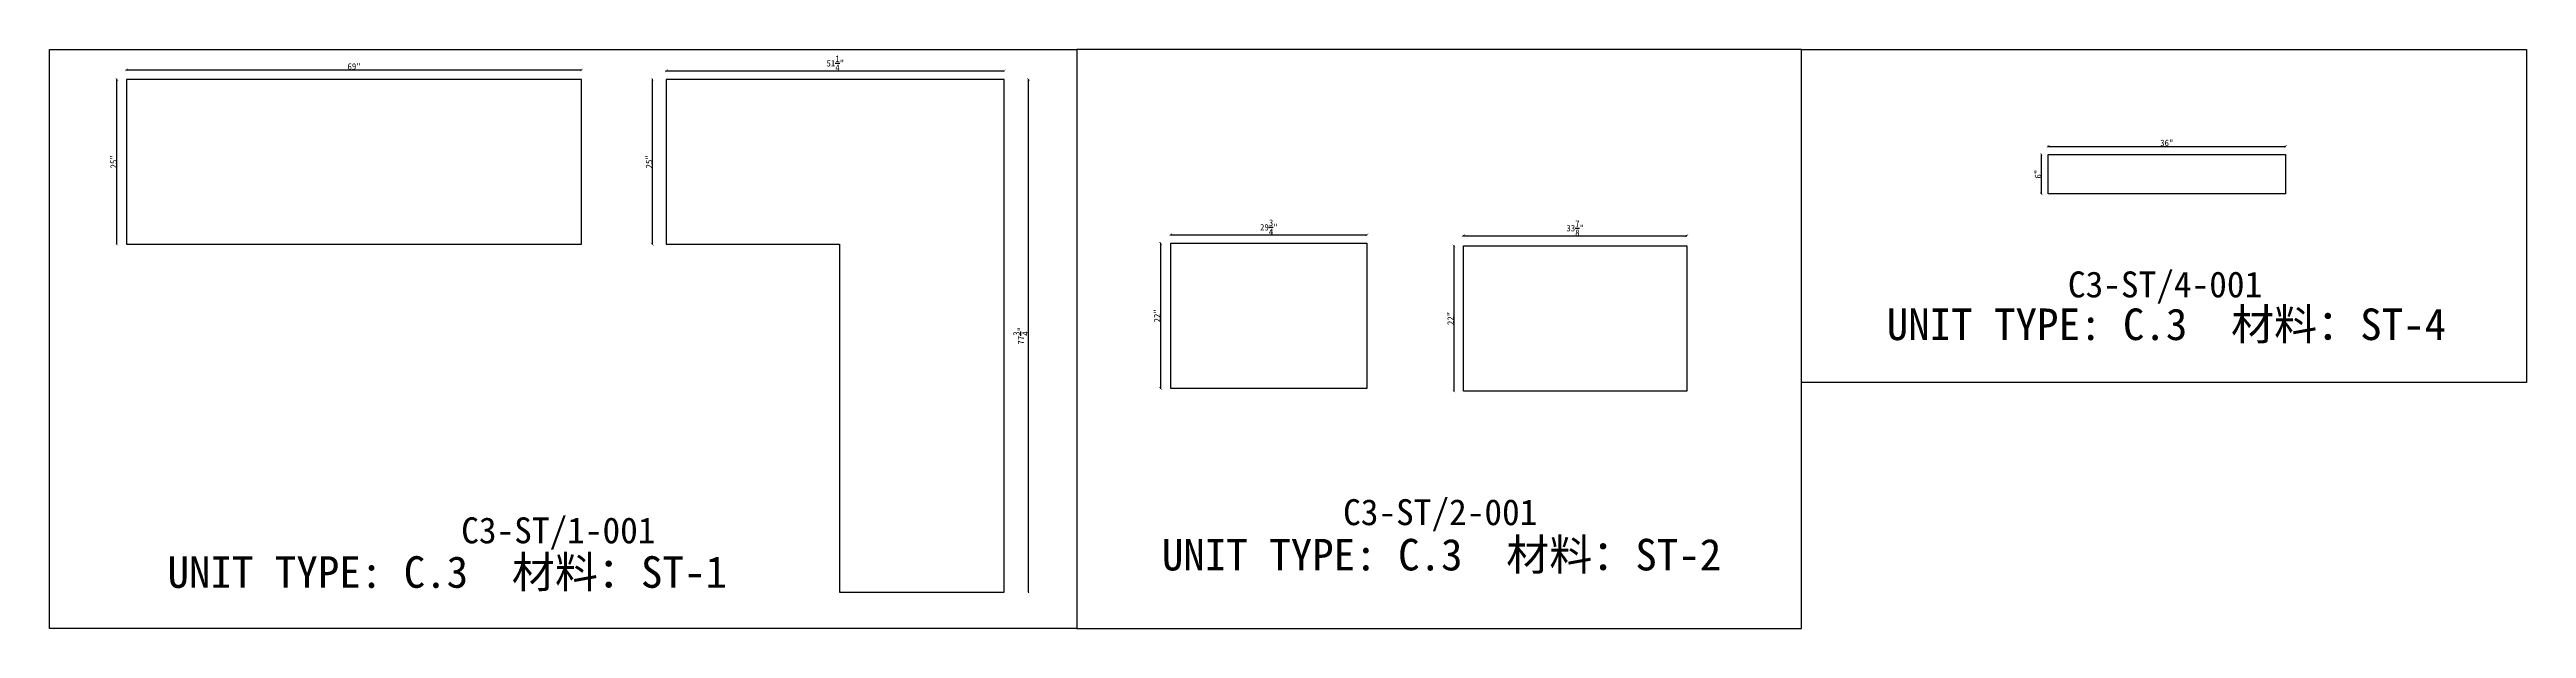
# Model space of a CAD drawing. Header units: millimetres. Extents: x -46966 to 138077, y -48408 to 2116.
# Drawn here: x -46966 to -37426, y -3976 to -1746 of the extents above; entities that cross this region are included whole.
import ezdxf
from ezdxf.enums import TextEntityAlignment as Align

# ---------------------------------------------------------------- set-up
doc = ezdxf.new("R2010")
doc.units = ezdxf.units.MM
doc.layers.add('PART_NUMBER', color=3, linetype='Continuous')
doc.styles.add('样式 1', font='')
doc.styles.get('样式 1').set_extended_font_data('NSimSun')
doc.dimstyles.new('副本 ISO-25', dxfattribs={"dimtxt": 25, "dimasz": 10, "dimexe": 1.5, "dimexo": 0.5, "dimtad": 1, "dimlfac": 0.03937, "dimlunit": 5, "dimtxsty": '样式 1', "dimblk": 'ARCHTICK', "dimcen": 2.5, "dimclrd": 256, "dimclrt": 1, "dimazin": 3, "dimtfac": 1, "dimtmove": 0, "dimatfit": 3, "dimfxlon": 1})

msp = doc.modelspace()

# ---------------------------------------------------------------- texts
at = {"style": '样式 1'}
for s, p in [('UNIT TYPE: C.3', (-39889.784, -2865.325)), ('材料：ST-4', (-38563.503, -2865.325)), ('材料：ST-2', (-41355.377, -3752.504)), ('UNIT TYPE: C.3', (-46511.744, -3819.457)), ('材料：ST-1', (-45185.463, -3819.457)), ('UNIT TYPE: C.3', (-42681.658, -3752.504))]:
    msp.add_text(s, height=121.5865, dxfattribs=at).set_placement(p)
at = {"layer": 'PART_NUMBER', "color": 3, "style": '样式 1'}
for s, p in [('C3-ST/4-001', (-38817.548, -2650.999)), ('C3-ST/2-001', (-41609.422, -3528.168)), ('C3-ST/1-001', (-45006.304, -3598.168))]:
    msp.add_text(s, height=100, dxfattribs=at).set_placement(p, align=Align.MIDDLE_CENTER)

# ---------------------------------------------------------------- blocks, each defined once
blk = doc.blocks.new('_ArchTick')
at = {"color": 0, "linetype": 'ByBlock', "const_width": 0.15}
blk.add_lwpolyline([(-0.5, -0.5), (0.5, 0.5)], dxfattribs=at)
blk = doc.blocks.new('*D19')
at = {"color": 0, "lineweight": -2, "transparency": 16777216}
for p, q in [((-42647.4, -2460.9), (-42647.4, -2458.4)), ((-41891.8, -2460.9), (-41891.8, -2458.4))]:
    blk.add_line(p, q, dxfattribs=at)
at = {"lineweight": -2, "transparency": 16777216}
blk.add_line((-42647.4, -2459.9), (-41891.8, -2459.9), dxfattribs=at)
at = {"layer": 'Defpoints', "color": 0, "transparency": 16777216}
for p in [(-41891.8, -2459.9), (-42647.4, -2492.6), (-41891.8, -2492.6)]:
    blk.add_point(p, dxfattribs=at)
at = {"lineweight": -2, "transparency": 16777216, "xscale": 10, "yscale": 10, "zscale": 10, "rotation": 180}
blk.add_blockref('_ArchTick', (-42647.4, -2459.9), dxfattribs=at)
at = {"lineweight": -2, "transparency": 16777216, "xscale": 10, "yscale": 10, "zscale": 10}
blk.add_blockref('_ArchTick', (-41891.8, -2459.9), dxfattribs=at)
at = {"color": 1, "transparency": 16777216, "insert": (-42269.6, -2430.8), "char_height": 25, "attachment_point": 5, "style": '样式 1'}
blk.add_mtext('\\A1;29{\\H1x;\\S3/4;}"', dxfattribs=at)
blk = doc.blocks.new('*D11')
at = {"color": 0, "lineweight": -2, "transparency": 16777216}
for p, q in [((-42685.8, -2492.6), (-42688.3, -2492.6)), ((-42685.8, -3051.4), (-42688.3, -3051.4))]:
    blk.add_line(p, q, dxfattribs=at)
at = {"lineweight": -2, "transparency": 16777216}
blk.add_line((-42686.8, -2492.6), (-42686.8, -3051.4), dxfattribs=at)
at = {"layer": 'Defpoints', "color": 0, "transparency": 16777216}
for p in [(-42647.4, -2492.6), (-42686.8, -3051.4), (-42647.4, -3051.4)]:
    blk.add_point(p, dxfattribs=at)
at = {"lineweight": -2, "transparency": 16777216, "xscale": 10, "yscale": 10, "zscale": 10}
for p, rotation in [((-42686.8, -2492.6), 90), ((-42686.8, -3051.4), 270)]:
    blk.add_blockref('_ArchTick', p, dxfattribs=dict(at, rotation=rotation))
at = {"color": 1, "transparency": 16777216, "insert": (-42699.9, -2772), "char_height": 25, "attachment_point": 5, "rotation": 90, "style": '样式 1'}
blk.add_mtext('\\A1;22"', dxfattribs=at)
blk = doc.blocks.new('*D12')
at = {"color": 0, "lineweight": -2, "transparency": 16777216}
for p, q in [((-41519.8, -2464.4), (-41519.8, -2461.9)), ((-40659.4, -2464.4), (-40659.4, -2461.9))]:
    blk.add_line(p, q, dxfattribs=at)
at = {"lineweight": -2, "transparency": 16777216}
blk.add_line((-41519.8, -2463.4), (-40659.4, -2463.4), dxfattribs=at)
at = {"layer": 'Defpoints', "color": 0, "transparency": 16777216}
for p in [(-40659.4, -2463.4), (-41519.8, -2502.8), (-40659.4, -2502.8)]:
    blk.add_point(p, dxfattribs=at)
at = {"lineweight": -2, "transparency": 16777216, "xscale": 10, "yscale": 10, "zscale": 10, "rotation": 180}
blk.add_blockref('_ArchTick', (-41519.8, -2463.4), dxfattribs=at)
at = {"lineweight": -2, "transparency": 16777216, "xscale": 10, "yscale": 10, "zscale": 10}
blk.add_blockref('_ArchTick', (-40659.4, -2463.4), dxfattribs=at)
at = {"color": 1, "transparency": 16777216, "insert": (-41089.6, -2434.3), "char_height": 25, "attachment_point": 5, "style": '样式 1'}
blk.add_mtext('\\A1;33{\\H1x;\\S7/8;}"', dxfattribs=at)
blk = doc.blocks.new('*D13')
at = {"color": 0, "lineweight": -2, "transparency": 16777216}
for p, q in [((-41555.5, -2502.8), (-41558, -2502.8)), ((-41555.5, -3061.6), (-41558, -3061.6))]:
    blk.add_line(p, q, dxfattribs=at)
at = {"lineweight": -2, "transparency": 16777216}
blk.add_line((-41556.5, -2502.8), (-41556.5, -3061.6), dxfattribs=at)
at = {"layer": 'Defpoints', "color": 0, "transparency": 16777216}
for p in [(-41519.8, -2502.8), (-41556.5, -3061.6), (-41519.8, -3061.6)]:
    blk.add_point(p, dxfattribs=at)
at = {"lineweight": -2, "transparency": 16777216, "xscale": 10, "yscale": 10, "zscale": 10}
for p, rotation in [((-41556.5, -2502.8), 90), ((-41556.5, -3061.6), 270)]:
    blk.add_blockref('_ArchTick', p, dxfattribs=dict(at, rotation=rotation))
at = {"color": 1, "transparency": 16777216, "insert": (-41569.6, -2782.2), "char_height": 25, "attachment_point": 5, "rotation": 90, "style": '样式 1'}
blk.add_mtext('\\A1;22"', dxfattribs=at)
blk = doc.blocks.new('*D14')
at = {"color": 0, "lineweight": -2, "transparency": 16777216}
for p, q in [((-46705.4, -1861.4), (-46707.9, -1861.4)), ((-46705.4, -2496.4), (-46707.9, -2496.4))]:
    blk.add_line(p, q, dxfattribs=at)
at = {"lineweight": -2, "transparency": 16777216}
blk.add_line((-46706.4, -2496.4), (-46706.4, -1861.4), dxfattribs=at)
at = {"layer": 'Defpoints', "color": 0, "transparency": 16777216}
for p in [(-46706.4, -1861.4), (-46669.4, -1861.4), (-46669.4, -2496.4)]:
    blk.add_point(p, dxfattribs=at)
at = {"lineweight": -2, "transparency": 16777216, "xscale": 10, "yscale": 10, "zscale": 10}
for p, rotation in [((-46706.4, -1861.4), 90), ((-46706.4, -2496.4), 270)]:
    blk.add_blockref('_ArchTick', p, dxfattribs=dict(at, rotation=rotation))
at = {"color": 1, "transparency": 16777216, "insert": (-46719.5, -2178.9), "char_height": 25, "attachment_point": 5, "rotation": 90, "style": '样式 1'}
blk.add_mtext('\\A1;25"', dxfattribs=at)
blk = doc.blocks.new('*D15')
at = {"color": 0, "lineweight": -2, "transparency": 16777216}
for p, q in [((-46669.4, -1826), (-46669.4, -1823.5)), ((-44916.8, -1826), (-44916.8, -1823.5))]:
    blk.add_line(p, q, dxfattribs=at)
at = {"lineweight": -2, "transparency": 16777216}
blk.add_line((-46669.4, -1825), (-44916.8, -1825), dxfattribs=at)
at = {"layer": 'Defpoints', "color": 0, "transparency": 16777216}
for p in [(-46669.4, -1861.4), (-44916.8, -1825), (-44916.8, -1861.4)]:
    blk.add_point(p, dxfattribs=at)
at = {"lineweight": -2, "transparency": 16777216, "xscale": 10, "yscale": 10, "zscale": 10, "rotation": 180}
blk.add_blockref('_ArchTick', (-46669.4, -1825), dxfattribs=at)
at = {"lineweight": -2, "transparency": 16777216, "xscale": 10, "yscale": 10, "zscale": 10}
blk.add_blockref('_ArchTick', (-44916.8, -1825), dxfattribs=at)
at = {"color": 1, "transparency": 16777216, "insert": (-45793.1, -1811.9), "char_height": 25, "attachment_point": 5, "style": '样式 1'}
blk.add_mtext('\\A1;69"', dxfattribs=at)
blk = doc.blocks.new('*D16')
at = {"color": 0, "lineweight": -2, "transparency": 16777216}
for p, q in [((-44590.5, -1829.2), (-44590.5, -1826.7)), ((-43288.8, -1829.2), (-43288.8, -1826.7))]:
    blk.add_line(p, q, dxfattribs=at)
at = {"lineweight": -2, "transparency": 16777216}
blk.add_line((-44590.5, -1828.2), (-43288.8, -1828.2), dxfattribs=at)
at = {"layer": 'Defpoints', "color": 0, "transparency": 16777216}
for p in [(-44590.5, -1861.4), (-43288.8, -1828.2), (-43288.8, -1861.4)]:
    blk.add_point(p, dxfattribs=at)
at = {"lineweight": -2, "transparency": 16777216, "xscale": 10, "yscale": 10, "zscale": 10, "rotation": 180}
blk.add_blockref('_ArchTick', (-44590.5, -1828.2), dxfattribs=at)
at = {"lineweight": -2, "transparency": 16777216, "xscale": 10, "yscale": 10, "zscale": 10}
blk.add_blockref('_ArchTick', (-43288.8, -1828.2), dxfattribs=at)
at = {"color": 1, "transparency": 16777216, "insert": (-43939.6, -1799.2), "char_height": 25, "attachment_point": 5, "style": '样式 1'}
blk.add_mtext('\\A1;51{\\H1x;\\S1/4;}"', dxfattribs=at)
blk = doc.blocks.new('*D17')
at = {"color": 0, "lineweight": -2, "transparency": 16777216}
for p, q in [((-44643, -1861.4), (-44645.5, -1861.4)), ((-44643, -2496.4), (-44645.5, -2496.4))]:
    blk.add_line(p, q, dxfattribs=at)
at = {"lineweight": -2, "transparency": 16777216}
blk.add_line((-44644, -2496.4), (-44644, -1861.4), dxfattribs=at)
at = {"layer": 'Defpoints', "color": 0, "transparency": 16777216}
for p in [(-44644, -1861.4), (-44590.5, -1861.4), (-44590.5, -2496.4)]:
    blk.add_point(p, dxfattribs=at)
at = {"lineweight": -2, "transparency": 16777216, "xscale": 10, "yscale": 10, "zscale": 10}
for p, rotation in [((-44644, -1861.4), 90), ((-44644, -2496.4), 270)]:
    blk.add_blockref('_ArchTick', p, dxfattribs=dict(at, rotation=rotation))
at = {"color": 1, "transparency": 16777216, "insert": (-44657.1, -2178.9), "char_height": 25, "attachment_point": 5, "rotation": 90, "style": '样式 1'}
blk.add_mtext('\\A1;25"', dxfattribs=at)
blk = doc.blocks.new('*D18')
at = {"color": 0, "lineweight": -2, "transparency": 16777216}
for p, q in [((-43196.5, -1861.4), (-43194, -1861.4)), ((-43196.5, -3836.2), (-43194, -3836.2))]:
    blk.add_line(p, q, dxfattribs=at)
at = {"lineweight": -2, "transparency": 16777216}
blk.add_line((-43195.5, -3836.2), (-43195.5, -1861.4), dxfattribs=at)
at = {"layer": 'Defpoints', "color": 0, "transparency": 16777216}
for p in [(-43288.8, -1861.4), (-43195.5, -1861.4), (-43288.8, -3836.2)]:
    blk.add_point(p, dxfattribs=at)
at = {"lineweight": -2, "transparency": 16777216, "xscale": 10, "yscale": 10, "zscale": 10}
for p, rotation in [((-43195.5, -1861.4), 90), ((-43195.5, -3836.2), 270)]:
    blk.add_blockref('_ArchTick', p, dxfattribs=dict(at, rotation=rotation))
at = {"color": 1, "transparency": 16777216, "insert": (-43224.6, -2848.8), "char_height": 25, "attachment_point": 5, "rotation": 90, "style": '样式 1'}
blk.add_mtext('\\A1;77{\\H1x;\\S3/4;}"', dxfattribs=at)
blk = doc.blocks.new('*D20')
at = {"color": 0, "lineweight": -2, "transparency": 16777216}
for p, q in [((-39268.1, -2120.3), (-39268.1, -2117.8)), ((-38353.7, -2120.3), (-38353.7, -2117.8))]:
    blk.add_line(p, q, dxfattribs=at)
at = {"lineweight": -2, "transparency": 16777216}
blk.add_line((-39268.1, -2119.3), (-38353.7, -2119.3), dxfattribs=at)
at = {"layer": 'Defpoints', "color": 0, "transparency": 16777216}
for p in [(-39268.1, -2150.2), (-38353.7, -2119.3), (-38353.7, -2150.2)]:
    blk.add_point(p, dxfattribs=at)
at = {"lineweight": -2, "transparency": 16777216, "xscale": 10, "yscale": 10, "zscale": 10, "rotation": 180}
blk.add_blockref('_ArchTick', (-39268.1, -2119.3), dxfattribs=at)
at = {"lineweight": -2, "transparency": 16777216, "xscale": 10, "yscale": 10, "zscale": 10}
blk.add_blockref('_ArchTick', (-38353.7, -2119.3), dxfattribs=at)
at = {"color": 1, "transparency": 16777216, "insert": (-38810.9, -2106.2), "char_height": 25, "attachment_point": 5, "style": '样式 1'}
blk.add_mtext('\\A1;36"', dxfattribs=at)
blk = doc.blocks.new('*D21')
at = {"color": 0, "lineweight": -2, "transparency": 16777216}
for p, q in [((-39292.9, -2150.2), (-39295.4, -2150.2)), ((-39292.9, -2302.6), (-39295.4, -2302.6))]:
    blk.add_line(p, q, dxfattribs=at)
at = {"lineweight": -2, "transparency": 16777216}
blk.add_line((-39293.9, -2302.6), (-39293.9, -2150.2), dxfattribs=at)
at = {"layer": 'Defpoints', "color": 0, "transparency": 16777216}
for p in [(-39293.9, -2150.2), (-39268.1, -2150.2), (-39268.1, -2302.6)]:
    blk.add_point(p, dxfattribs=at)
at = {"lineweight": -2, "transparency": 16777216, "xscale": 10, "yscale": 10, "zscale": 10}
for p, rotation in [((-39293.9, -2150.2), 90), ((-39293.9, -2302.6), 270)]:
    blk.add_blockref('_ArchTick', p, dxfattribs=dict(at, rotation=rotation))
at = {"color": 1, "transparency": 16777216, "insert": (-39307.1, -2226.4), "char_height": 25, "attachment_point": 5, "rotation": 90, "style": '样式 1'}
blk.add_mtext('\\A1;6"', dxfattribs=at)

# ---------------------------------------------------------------- dimensions: what is measured, and where the dimension line sits
for base, p1, p2, picture, middle in [((-44916.816, -1825.028), (-46669.416, -1861.358), (-44916.816, -1861.358), '*D15', (-45793.116, -1811.903)), ((-43288.771, -1828.226), (-44590.521, -1861.358), (-43288.771, -1861.358), '*D16', (-43939.646, -1799.202)), ((-38353.692, -2119.333), (-39268.092, -2150.168), (-38353.692, -2150.168), '*D20', (-38810.892, -2106.208)), ((-41891.779, -2459.866), (-42647.429, -2492.551), (-41891.779, -2492.551), '*D19', (-42269.604, -2430.773)), ((-40659.418, -2463.358), (-41519.843, -2502.785), (-40659.418, -2502.785), '*D12', (-41089.631, -2434.264))]:
    dim = msp.add_linear_dim(base=base, p1=p1, p2=p2, dimstyle='副本 ISO-25')
    dim.commit()
    dim.dimension.update_dxf_attribs({"geometry": picture, "text_midpoint": middle})
for base, p1, p2, picture, middle in [((-46706.356, -1861.358), (-46669.416, -2496.358), (-46669.416, -1861.358), '*D14', (-46719.481, -2178.858)), ((-44643.966, -1861.358), (-44590.521, -2496.358), (-44590.521, -1861.358), '*D17', (-44657.091, -2178.858)), ((-43195.549, -1861.358), (-43288.771, -3836.208), (-43288.771, -1861.358), '*D18', (-43224.642, -2848.783)), ((-39293.927, -2150.168), (-39268.092, -2302.568), (-39268.092, -2150.168), '*D21', (-39307.052, -2226.368)), ((-42686.756, -3051.351), (-42647.429, -2492.551), (-42647.429, -3051.351), '*D11', (-42699.881, -2771.951)), ((-41556.489, -3061.585), (-41519.843, -2502.785), (-41519.843, -3061.585), '*D13', (-41569.614, -2782.185))]:
    dim = msp.add_linear_dim(base=base, p1=p1, p2=p2, angle=90, dimstyle='副本 ISO-25')
    dim.commit()
    dim.dimension.update_dxf_attribs({"geometry": picture, "text_midpoint": middle})

# ---------------------------------------------------------------- linework, layer by layer
at = {"color": 1}
for points in [[(-46966.168, -1746.432), (-43009.286, -1746.432), (-43009.286, -3975.999), (-46966.168, -3975.999)], [(-43009.286, -3975.999), (-40217.412, -3975.999), (-40217.412, -1746.432), (-43009.286, -1746.432)], [(-40217.412, -1746.432), (-37425.537, -1746.432), (-37425.537, -3028.83), (-40217.412, -3028.83)]]:
    msp.add_lwpolyline(points, close=True, dxfattribs=at)
for points in [[(-46669.416, -2496.358), (-44916.816, -2496.358), (-44916.816, -1861.358), (-46669.416, -1861.358)], [(-43288.771, -1861.358), (-44590.521, -1861.358), (-44590.521, -2496.358), (-43923.771, -2496.358), (-43923.771, -3836.208), (-43288.771, -3836.208)], [(-39268.092, -2150.168), (-38353.692, -2150.168), (-38353.692, -2302.568), (-39268.092, -2302.568)], [(-42647.429, -2492.551), (-41891.779, -2492.551), (-41891.779, -3051.351), (-42647.429, -3051.351)], [(-41519.843, -2502.785), (-40659.418, -2502.785), (-40659.418, -3061.585), (-41519.843, -3061.585)]]:
    msp.add_lwpolyline(points, close=True)

msp.set_redraw_order([(e.dxf.handle, doc.entitydb.next_handle()) for e in msp.query("TEXT MTEXT ATTDEF DIMENSION ARC_DIMENSION")])  # texts and dimensions are drawn at this point

doc.saveas('drawing.dxf')
